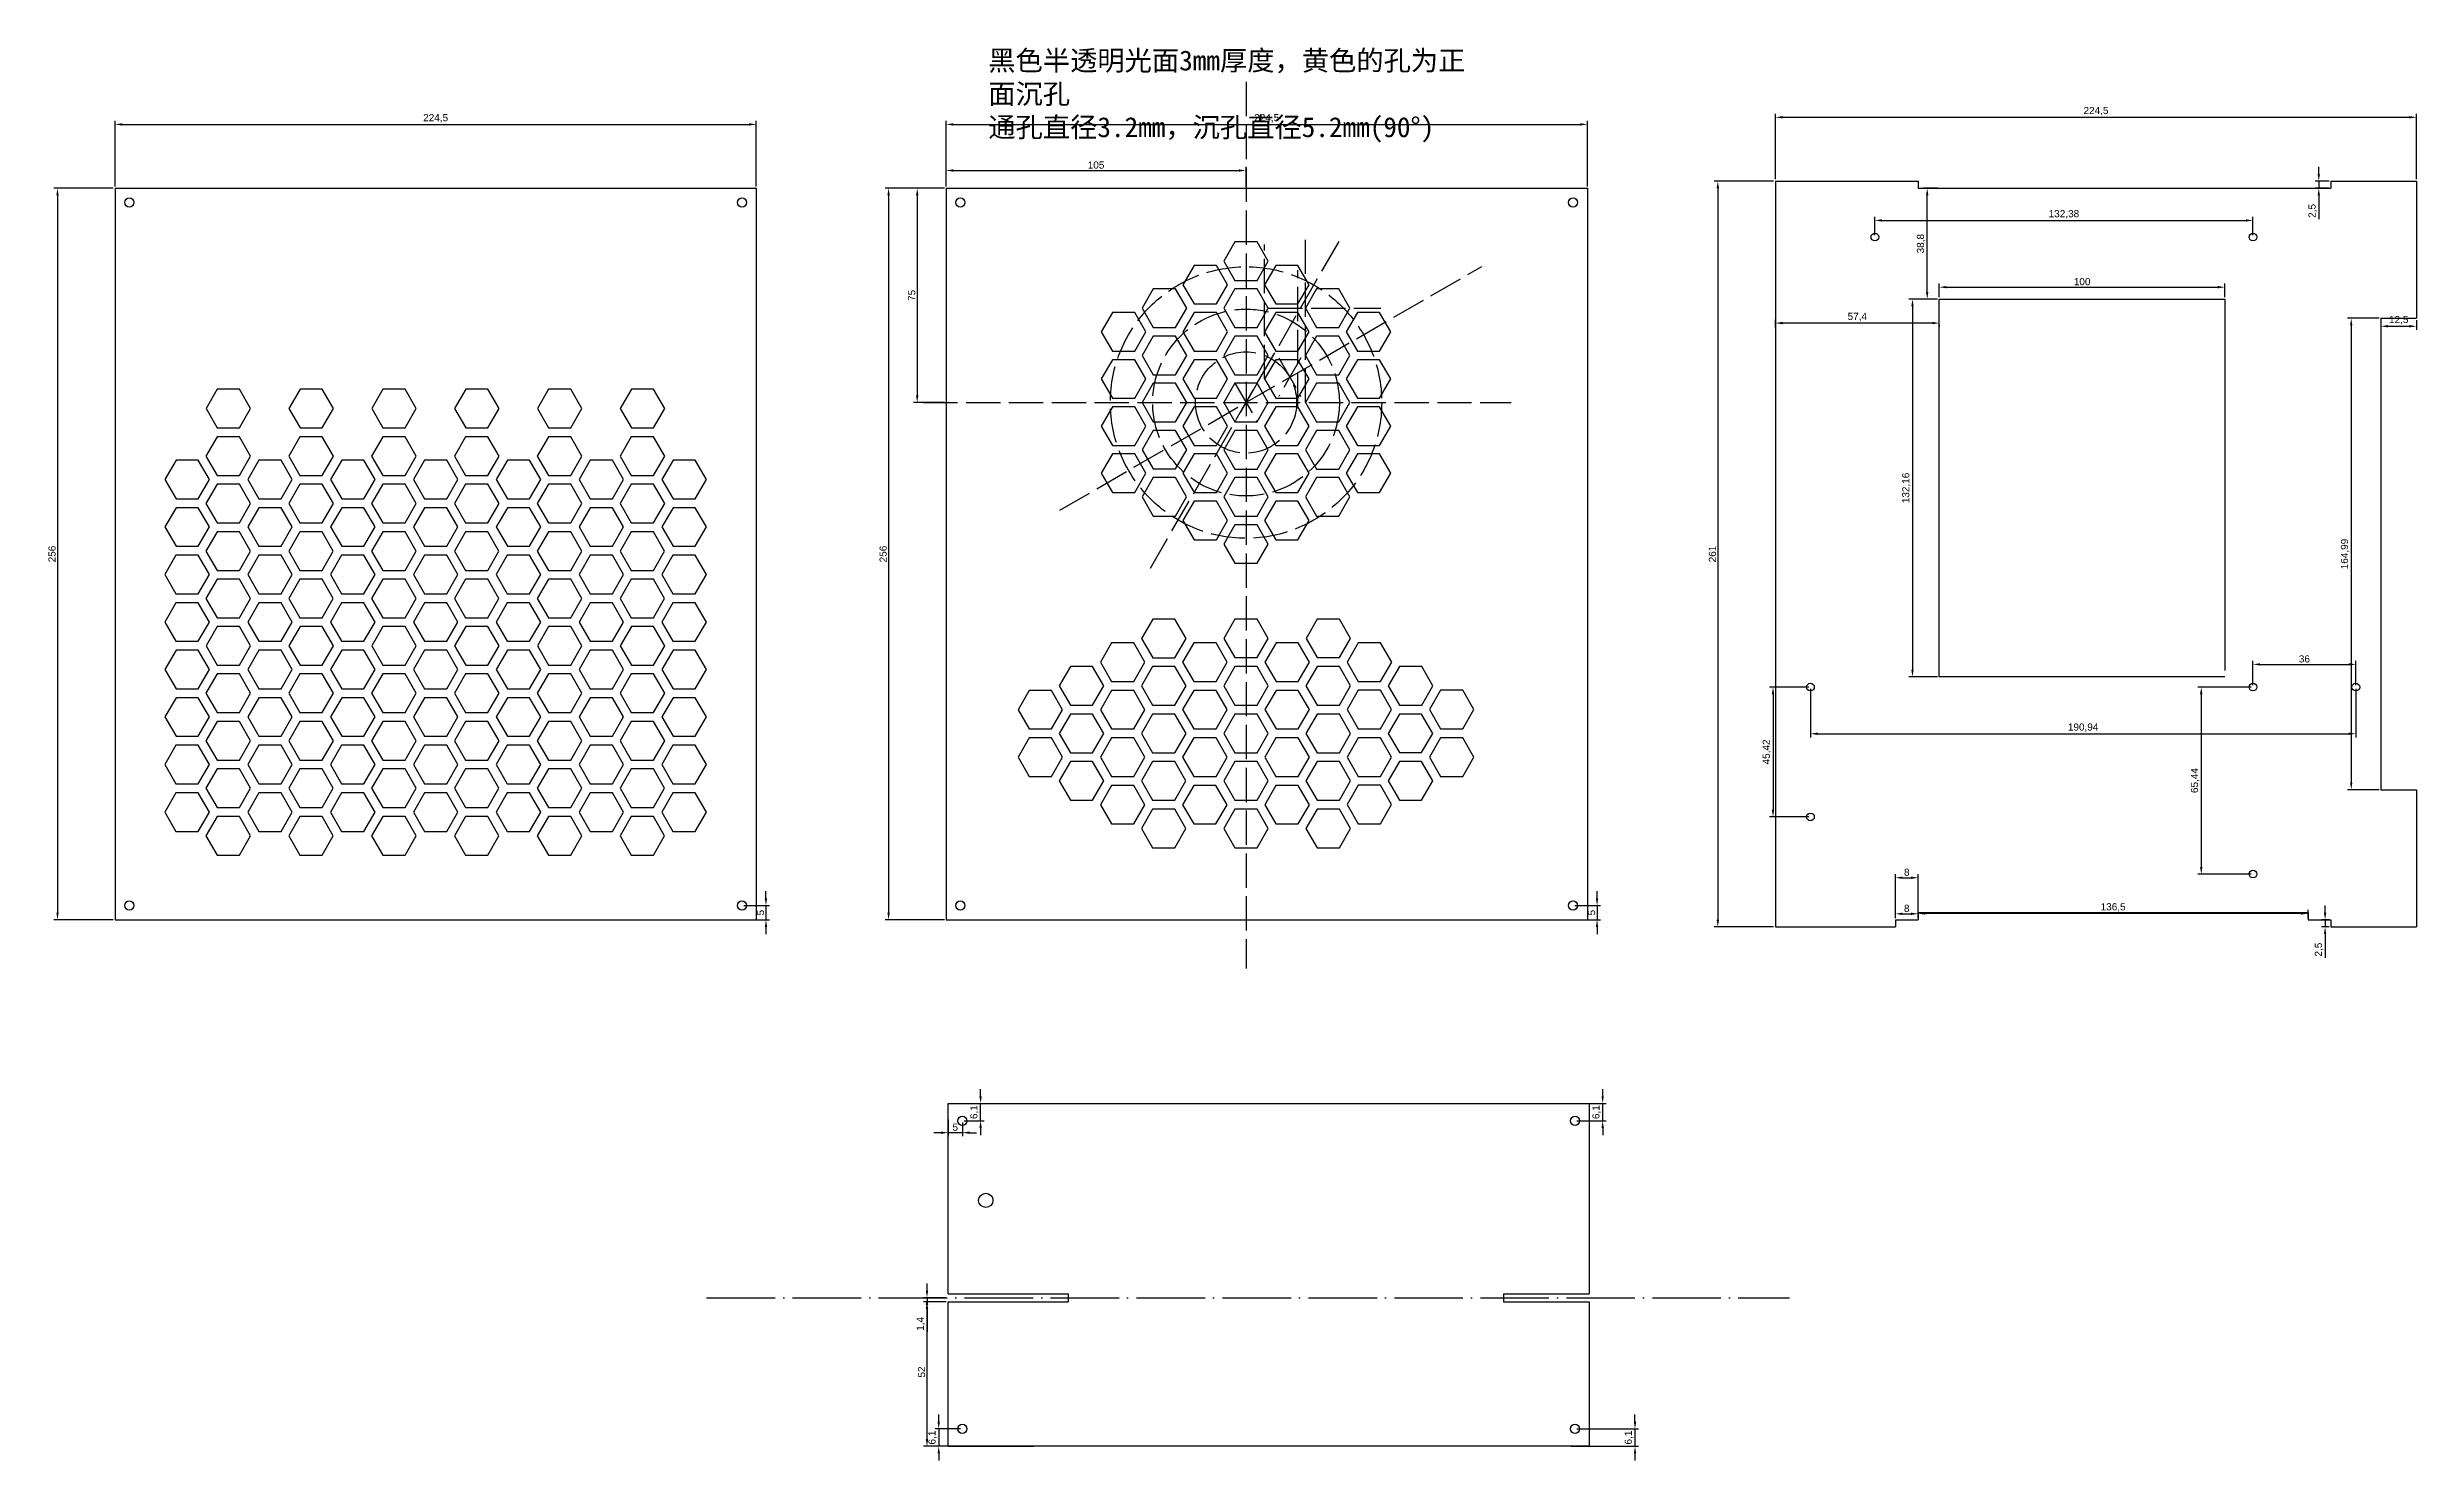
# Model space of a CAD drawing. Header units: millimetres. Extents: x 298 to 1128, y 271 to 765.
import ezdxf

# ---------------------------------------------------------------- set-up
doc = ezdxf.new("R2010")
doc.units = ezdxf.units.MM
doc.linetypes.add('ACAD_ISO02W100', pattern=[15, 12, -3])
doc.linetypes.add('ACAD_ISO04W100', pattern=[30, 24, -3, 0, -3])
for name, color, linetype in [('discriptions', 40, 'Continuous'), ('marks', 12, 'Continuous'), ('matx', 102, 'Continuous'), ('middleline', 8, 'ACAD_ISO04W100'), ('part marks', 8, 'ACAD_ISO02W100')]:
    doc.layers.add(name, color=color, linetype=linetype)
doc.styles.get("Standard").update_dxf_attribs({"font": 'arial.ttf'})
doc.dimstyles.new('ISO-25', dxfattribs={"dimtxt": 2.5, "dimasz": 2.5, "dimexe": 1.25, "dimexo": 0.625, "dimtad": 1, "dimtxsty": 'Standard', "dimcen": 2.5, "dimadec": 0, "dimazin": 0, "dimtfac": 1, "dimtmove": 0, "dimatfit": 3, "dimfxl": 1, "dimarcsym": 0})

msp = doc.modelspace()

# ---------------------------------------------------------------- texts
at = {"layer": 'discriptions'}
note = msp.add_mtext_dynamic_manual_height_columns('{\\fSimSun|b0|i0|c134|p2;黑色半透明光面3mm厚度，黄色的孔为正面沉孔\\P}', width=173.69673, gutter_width=12.5, heights=[28.194, 0], dxfattribs=dict(at, insert=(627.477, 764.336), char_height=7, attachment_point=1))
for column, words in zip(note.columns.linked_columns, ['{\\fSimSun|b0|i0|c134|p2;通孔直径3.2mm，沉孔直径5.2mm(90°)}']):
    column.text = words

# ---------------------------------------------------------------- blocks, each defined once
blk = doc.blocks.new('*D22')
at = {"layer": 'Defpoints', "color": 0, "transparency": 16777216}
for p in [(1127.55, 740.96), (903.05, 718.62), (1127.55, 718.62)]:
    blk.add_point(p, dxfattribs=at)
at = {"layer": 'marks', "color": 0, "lineweight": -2, "transparency": 16777216}
for p, q in [((903.05, 719.25), (903.05, 742.21)), ((905.55, 740.96), (1125.05, 740.96)), ((1127.55, 719.25), (1127.55, 742.21))]:
    blk.add_line(p, q, dxfattribs=at)
at = {"layer": 'marks', "color": 0, "transparency": 16777216}
for points in [[(905.55, 741.38), (905.55, 740.54), (903.05, 740.96)], [(1125.05, 741.38), (1125.05, 740.54), (1127.55, 740.96)]]:
    blk.add_solid(points, dxfattribs=at)
at = {"layer": 'marks', "color": 0, "transparency": 16777216, "insert": (1015.3, 743.09), "char_height": 2.5, "attachment_point": 5}
blk.add_mtext('224,5', dxfattribs=at)
blk = doc.blocks.new('*D23')
at = {"layer": 'Defpoints', "color": 0, "transparency": 16777216}
for p in [(903.05, 718.62), (882.91, 457.62), (903.05, 457.62)]:
    blk.add_point(p, dxfattribs=at)
at = {"layer": 'marks', "color": 0, "lineweight": -2, "transparency": 16777216}
for p, q in [((902.43, 718.62), (881.66, 718.62)), ((882.91, 716.12), (882.91, 460.12)), ((902.43, 457.62), (881.66, 457.62))]:
    blk.add_line(p, q, dxfattribs=at)
at = {"layer": 'marks', "color": 0, "transparency": 16777216}
for points in [[(882.49, 716.12), (883.33, 716.12), (882.91, 718.62)], [(882.49, 460.12), (883.33, 460.12), (882.91, 457.62)]]:
    blk.add_solid(points, dxfattribs=at)
at = {"layer": 'marks', "color": 0, "transparency": 16777216, "insert": (881.01, 588.12), "char_height": 2.5, "attachment_point": 5, "rotation": 90}
blk.add_mtext('261', dxfattribs=at)
blk = doc.blocks.new('*D24')
at = {"layer": 'Defpoints', "color": 0, "transparency": 16777216}
for p in [(837.22, 738.46), (612.72, 716.12), (837.22, 716.12)]:
    blk.add_point(p, dxfattribs=at)
at = {"layer": 'marks', "color": 0, "lineweight": -2, "transparency": 16777216}
for p, q in [((612.72, 716.75), (612.72, 739.71)), ((615.22, 738.46), (834.72, 738.46)), ((837.22, 716.75), (837.22, 739.71))]:
    blk.add_line(p, q, dxfattribs=at)
at = {"layer": 'marks', "color": 0, "transparency": 16777216}
for points in [[(615.22, 738.88), (615.22, 738.04), (612.72, 738.46)], [(834.72, 738.88), (834.72, 738.04), (837.22, 738.46)]]:
    blk.add_solid(points, dxfattribs=at)
at = {"layer": 'marks', "color": 0, "transparency": 16777216, "insert": (724.97, 740.59), "char_height": 2.5, "attachment_point": 5}
blk.add_mtext('224,5', dxfattribs=at)
blk = doc.blocks.new('*D25')
at = {"layer": 'Defpoints', "color": 0, "transparency": 16777216}
for p in [(612.72, 716.12), (592.58, 460.12), (612.72, 460.12)]:
    blk.add_point(p, dxfattribs=at)
at = {"layer": 'marks', "color": 0, "lineweight": -2, "transparency": 16777216}
for p, q in [((612.1, 716.12), (591.33, 716.12)), ((592.58, 713.62), (592.58, 462.62)), ((612.1, 460.12), (591.33, 460.12))]:
    blk.add_line(p, q, dxfattribs=at)
at = {"layer": 'marks', "color": 0, "transparency": 16777216}
for points in [[(592.16, 713.62), (592.99, 713.62), (592.58, 716.12)], [(592.16, 462.62), (592.99, 462.62), (592.58, 460.12)]]:
    blk.add_solid(points, dxfattribs=at)
at = {"layer": 'marks', "color": 0, "transparency": 16777216, "insert": (590.68, 588.12), "char_height": 2.5, "attachment_point": 5, "rotation": 90}
blk.add_mtext('256', dxfattribs=at)
blk = doc.blocks.new('*D26')
at = {"layer": 'Defpoints', "color": 0, "transparency": 16777216}
for p in [(832.22, 465.12), (832.22, 460.12), (840.62, 460.12)]:
    blk.add_point(p, dxfattribs=at)
at = {"layer": 'marks', "color": 0, "lineweight": -2, "transparency": 16777216}
for p, q in [((832.85, 465.12), (841.87, 465.12)), ((840.62, 467.62), (840.62, 470.12)), ((840.62, 465.12), (840.62, 460.12)), ((832.85, 460.12), (841.87, 460.12)), ((840.62, 457.62), (840.62, 455.12))]:
    blk.add_line(p, q, dxfattribs=at)
at = {"layer": 'marks', "color": 0, "transparency": 16777216}
for points in [[(840.2, 467.62), (841.03, 467.62), (840.62, 465.12)], [(840.2, 457.62), (841.03, 457.62), (840.62, 460.12)]]:
    blk.add_solid(points, dxfattribs=at)
at = {"layer": 'marks', "color": 0, "transparency": 16777216, "insert": (838.72, 462.62), "char_height": 2.5, "attachment_point": 5, "rotation": 90}
blk.add_mtext('5', dxfattribs=at)
blk = doc.blocks.new('*D27')
at = {"layer": 'Defpoints', "color": 0, "transparency": 16777216}
for p in [(546.25, 738.46), (321.75, 716.12), (546.25, 716.12)]:
    blk.add_point(p, dxfattribs=at)
at = {"layer": 'marks', "color": 0, "lineweight": -2, "transparency": 16777216}
for p, q in [((321.75, 716.75), (321.75, 739.71)), ((324.25, 738.46), (543.75, 738.46)), ((546.25, 716.75), (546.25, 739.71))]:
    blk.add_line(p, q, dxfattribs=at)
at = {"layer": 'marks', "color": 0, "transparency": 16777216}
for points in [[(324.25, 738.88), (324.25, 738.04), (321.75, 738.46)], [(543.75, 738.88), (543.75, 738.04), (546.25, 738.46)]]:
    blk.add_solid(points, dxfattribs=at)
at = {"layer": 'marks', "color": 0, "transparency": 16777216, "insert": (434, 740.59), "char_height": 2.5, "attachment_point": 5}
blk.add_mtext('224,5', dxfattribs=at)
blk = doc.blocks.new('*D28')
at = {"layer": 'Defpoints', "color": 0, "transparency": 16777216}
for p in [(321.75, 716.12), (301.6, 460.12), (321.75, 460.12)]:
    blk.add_point(p, dxfattribs=at)
at = {"layer": 'marks', "color": 0, "lineweight": -2, "transparency": 16777216}
for p, q in [((321.12, 716.12), (300.35, 716.12)), ((301.6, 713.62), (301.6, 462.62)), ((321.12, 460.12), (300.35, 460.12))]:
    blk.add_line(p, q, dxfattribs=at)
at = {"layer": 'marks', "color": 0, "transparency": 16777216}
for points in [[(301.19, 713.62), (302.02, 713.62), (301.6, 716.12)], [(301.19, 462.62), (302.02, 462.62), (301.6, 460.12)]]:
    blk.add_solid(points, dxfattribs=at)
at = {"layer": 'marks', "color": 0, "transparency": 16777216, "insert": (299.7, 588.12), "char_height": 2.5, "attachment_point": 5, "rotation": 90}
blk.add_mtext('256', dxfattribs=at)
blk = doc.blocks.new('*D29')
at = {"layer": 'Defpoints', "color": 0, "transparency": 16777216}
for p in [(541.25, 465.12), (541.25, 460.12), (549.64, 460.12)]:
    blk.add_point(p, dxfattribs=at)
at = {"layer": 'marks', "color": 0, "lineweight": -2, "transparency": 16777216}
for p, q in [((541.87, 465.12), (550.89, 465.12)), ((549.64, 467.62), (549.64, 470.12)), ((549.64, 465.12), (549.64, 460.12)), ((541.87, 460.12), (550.89, 460.12)), ((549.64, 457.62), (549.64, 455.12))]:
    blk.add_line(p, q, dxfattribs=at)
at = {"layer": 'marks', "color": 0, "transparency": 16777216}
for points in [[(549.23, 467.62), (550.06, 467.62), (549.64, 465.12)], [(549.23, 457.62), (550.06, 457.62), (549.64, 460.12)]]:
    blk.add_solid(points, dxfattribs=at)
at = {"layer": 'marks', "color": 0, "transparency": 16777216, "insert": (547.75, 462.62), "char_height": 2.5, "attachment_point": 5, "rotation": 90}
blk.add_mtext('5', dxfattribs=at)
blk = doc.blocks.new('*D30')
at = {"layer": 'Defpoints', "color": 0, "transparency": 16777216}
for p in [(1093.3, 716.12), (1097.55, 718.62), (1097.55, 716.12)]:
    blk.add_point(p, dxfattribs=at)
at = {"layer": 'marks', "color": 0, "lineweight": -2, "transparency": 16777216}
for p, q in [((1093.3, 721.12), (1093.3, 723.62)), ((1096.93, 718.62), (1092.05, 718.62)), ((1096.93, 716.12), (1092.05, 716.12)), ((1093.3, 718.62), (1093.3, 716.12)), ((1093.3, 713.62), (1093.3, 705.26))]:
    blk.add_line(p, q, dxfattribs=at)
at = {"layer": 'marks', "color": 0, "transparency": 16777216}
for points in [[(1092.89, 721.12), (1093.72, 721.12), (1093.3, 718.62)], [(1092.89, 713.62), (1093.72, 713.62), (1093.3, 716.12)]]:
    blk.add_solid(points, dxfattribs=at)
at = {"layer": 'marks', "color": 0, "transparency": 16777216, "insert": (1091.18, 708.19), "char_height": 2.5, "attachment_point": 5, "rotation": 90}
blk.add_mtext('2,5', dxfattribs=at)
blk = doc.blocks.new('*D31')
at = {"layer": 'Defpoints', "color": 0, "transparency": 16777216}
for p in [(1115.05, 670.62), (1127.55, 670.62), (1127.55, 667.83)]:
    blk.add_point(p, dxfattribs=at)
at = {"layer": 'marks', "color": 0, "lineweight": -2, "transparency": 16777216}
for p, q in [((1115.05, 669.99), (1115.05, 666.58)), ((1117.55, 667.83), (1125.05, 667.83)), ((1127.55, 669.99), (1127.55, 666.58))]:
    blk.add_line(p, q, dxfattribs=at)
at = {"layer": 'marks', "color": 0, "transparency": 16777216}
for points in [[(1117.55, 668.25), (1117.55, 667.41), (1115.05, 667.83)], [(1125.05, 668.25), (1125.05, 667.41), (1127.55, 667.83)]]:
    blk.add_solid(points, dxfattribs=at)
at = {"layer": 'marks', "color": 0, "transparency": 16777216, "insert": (1121.3, 669.96), "char_height": 2.5, "attachment_point": 5}
blk.add_mtext('12,5', dxfattribs=at)
blk = doc.blocks.new('*D32')
at = {"layer": 'Defpoints', "color": 0, "transparency": 16777216}
for p in [(1115.05, 670.62), (1104.66, 505.63), (1115.05, 505.63)]:
    blk.add_point(p, dxfattribs=at)
at = {"layer": 'marks', "color": 0, "lineweight": -2, "transparency": 16777216}
for p, q in [((1114.43, 670.62), (1103.41, 670.62)), ((1104.66, 668.12), (1104.66, 508.13)), ((1114.43, 505.63), (1103.41, 505.63))]:
    blk.add_line(p, q, dxfattribs=at)
at = {"layer": 'marks', "color": 0, "transparency": 16777216}
for points in [[(1104.24, 668.12), (1105.07, 668.12), (1104.66, 670.62)], [(1104.24, 508.13), (1105.07, 508.13), (1104.66, 505.63)]]:
    blk.add_solid(points, dxfattribs=at)
at = {"layer": 'marks', "color": 0, "transparency": 16777216, "insert": (1102.53, 588.12), "char_height": 2.5, "attachment_point": 5, "rotation": 90}
blk.add_mtext('164,99', dxfattribs=at)
blk = doc.blocks.new('*D33')
at = {"layer": 'Defpoints', "color": 0, "transparency": 16777216}
for p in [(953.05, 474.84), (945.05, 460.13), (953.05, 460.13)]:
    blk.add_point(p, dxfattribs=at)
at = {"layer": 'marks', "color": 0, "lineweight": -2, "transparency": 16777216}
for p, q in [((945.05, 460.75), (945.05, 476.09)), ((947.55, 474.84), (950.55, 474.84)), ((953.05, 460.75), (953.05, 476.09))]:
    blk.add_line(p, q, dxfattribs=at)
at = {"layer": 'marks', "color": 0, "transparency": 16777216}
for points in [[(947.55, 475.26), (947.55, 474.43), (945.05, 474.84)], [(950.55, 475.26), (950.55, 474.43), (953.05, 474.84)]]:
    blk.add_solid(points, dxfattribs=at)
at = {"layer": 'marks', "color": 0, "transparency": 16777216, "insert": (949.05, 476.75), "char_height": 2.5, "attachment_point": 5}
blk.add_mtext('8', dxfattribs=at)
blk = doc.blocks.new('*D34')
at = {"layer": 'Defpoints', "color": 0, "transparency": 16777216}
for p in [(945.05, 460.13), (953.05, 462.21), (953.05, 460.13)]:
    blk.add_point(p, dxfattribs=at)
at = {"layer": 'marks', "color": 0, "lineweight": -2, "transparency": 16777216}
for p, q in [((945.05, 460.75), (945.05, 463.46)), ((947.55, 462.21), (950.55, 462.21)), ((953.05, 460.75), (953.05, 463.46))]:
    blk.add_line(p, q, dxfattribs=at)
at = {"layer": 'marks', "color": 0, "transparency": 16777216}
for points in [[(947.55, 462.63), (947.55, 461.8), (945.05, 462.21)], [(950.55, 462.63), (950.55, 461.8), (953.05, 462.21)]]:
    blk.add_solid(points, dxfattribs=at)
at = {"layer": 'marks', "color": 0, "transparency": 16777216, "insert": (949.05, 464.11), "char_height": 2.5, "attachment_point": 5}
blk.add_mtext('8', dxfattribs=at)
blk = doc.blocks.new('*D35')
at = {"layer": 'Defpoints', "color": 0, "transparency": 16777216}
for p in [(953.05, 462.32), (953.05, 460.13), (1089.55, 460.13)]:
    blk.add_point(p, dxfattribs=at)
at = {"layer": 'marks', "color": 0, "lineweight": -2, "transparency": 16777216}
for p, q in [((953.05, 460.75), (953.05, 463.57)), ((1087.05, 462.32), (955.55, 462.32)), ((1089.55, 460.75), (1089.55, 463.57))]:
    blk.add_line(p, q, dxfattribs=at)
at = {"layer": 'marks', "color": 0, "transparency": 16777216}
for points in [[(955.55, 462.73), (955.55, 461.9), (953.05, 462.32)], [(1087.05, 462.73), (1087.05, 461.9), (1089.55, 462.32)]]:
    blk.add_solid(points, dxfattribs=at)
at = {"layer": 'marks', "color": 0, "transparency": 16777216, "insert": (1021.3, 464.45), "char_height": 2.5, "attachment_point": 5}
blk.add_mtext('136,5', dxfattribs=at)
blk = doc.blocks.new('*D36')
at = {"layer": 'Defpoints', "color": 0, "transparency": 16777216}
for p in [(612.72, 716.12), (602.6, 641.13), (612.72, 641.13)]:
    blk.add_point(p, dxfattribs=at)
at = {"layer": 'marks', "color": 0, "lineweight": -2, "transparency": 16777216}
for p, q in [((612.1, 716.12), (601.35, 716.12)), ((602.6, 713.62), (602.6, 643.63)), ((612.1, 641.13), (601.35, 641.13))]:
    blk.add_line(p, q, dxfattribs=at)
at = {"layer": 'marks', "color": 0, "transparency": 16777216}
for points in [[(602.18, 713.62), (603.01, 713.62), (602.6, 716.12)], [(602.18, 643.63), (603.01, 643.63), (602.6, 641.13)]]:
    blk.add_solid(points, dxfattribs=at)
at = {"layer": 'marks', "color": 0, "transparency": 16777216, "insert": (600.7, 678.62), "char_height": 2.5, "attachment_point": 5, "rotation": 90}
blk.add_mtext('75', dxfattribs=at)
blk = doc.blocks.new('*D11')
at = {"layer": 'Defpoints', "color": 0, "transparency": 16777216}
for p in [(717.72, 722.33), (612.72, 716.12), (717.72, 716.12)]:
    blk.add_point(p, dxfattribs=at)
at = {"layer": 'marks', "color": 0, "lineweight": -2, "transparency": 16777216}
for p, q in [((612.72, 716.75), (612.72, 723.58)), ((615.22, 722.33), (715.22, 722.33)), ((717.72, 716.75), (717.72, 723.58))]:
    blk.add_line(p, q, dxfattribs=at)
at = {"layer": 'marks', "color": 0, "transparency": 16777216}
for points in [[(615.22, 722.75), (615.22, 721.92), (612.72, 722.33)], [(715.22, 722.75), (715.22, 721.92), (717.72, 722.33)]]:
    blk.add_solid(points, dxfattribs=at)
at = {"layer": 'marks', "color": 0, "transparency": 16777216, "insert": (665.22, 724.23), "char_height": 2.5, "attachment_point": 5}
blk.add_mtext('105', dxfattribs=at)
blk = doc.blocks.new('*U1')
at = {"color": 114, "true_color": 0x139b48}
blk.add_lwpolyline([(-3.9, 6.75), (-7.8, 0), (-3.9, -6.75), (3.9, -6.75), (7.8, 0), (3.9, 6.75)], close=True, dxfattribs=at)
blk = doc.blocks.new('*U2')
at = {"layer": 'matx', "color": 0, "linetype": 'ByBlock', "lineweight": -2, "transparency": 16777216}
for p, rotation in [((719.44, 668.96), 59.99999999999999), ((719.44, 652.46), 59.99999999999999), ((676.57, 644.21), 120), ((690.86, 635.96), 120), ((719.44, 635.96), 59.99999999999999), ((705.15, 627.71), 120), ((705.15, 611.21), 180), ((733.73, 611.21), 299.9999999999999), ((690.86, 602.96), 180), ((719.44, 602.96), 239.9999999999999), ((748.02, 602.96), 299.9999999999999), ((676.57, 594.71), 180), ((762.31, 594.71), 299.9999999999999), ((719.44, 586.46), 239.9999999999999), ((719.44, 569.96), 239.9999999999999)]:
    blk.add_blockref('*U1', p, dxfattribs=dict(at, rotation=rotation))
for p in [(762.31, 644.21), (748.02, 635.96), (733.73, 627.71)]:
    blk.add_blockref('*U1', p, dxfattribs=at)
blk = doc.blocks.new('*U3')
at = {"color": 114, "true_color": 0x139b48}
blk.add_lwpolyline([(-3.9, 6.75), (-7.8, 0), (-3.9, -6.75), (3.9, -6.75), (7.8, 0), (3.9, 6.75)], close=True, dxfattribs=at)
blk = doc.blocks.new('*U4')
at = {"layer": 'matx', "color": 0, "linetype": 'ByBlock', "lineweight": -2, "transparency": 16777216}
for p, rotation in [((705.15, 644.21), 59.99999999999999), ((690.86, 619.46), 120), ((748.02, 619.46), 299.9999999999999), ((705.15, 594.71), 180), ((733.73, 594.71), 240)]:
    blk.add_blockref('*U3', p, dxfattribs=dict(at, rotation=rotation))
blk.add_blockref('*U3', (733.73, 644.21), dxfattribs=at)
blk = doc.blocks.new('*U5')
at = {"color": 114, "true_color": 0x139b48}
for points in [[(-11.04, 10.88), (-14.94, 4.13), (-11.04, -2.63), (-3.25, -2.63), (0.65, 4.13), (-3.25, 10.88)], [(3.25, 2.63), (-0.65, -4.13), (3.25, -10.88), (11.04, -10.88), (14.94, -4.13), (11.04, 2.63)]]:
    blk.add_lwpolyline(points, close=True, dxfattribs=at)
blk = doc.blocks.new('*U6')
at = {"layer": 'matx', "color": 0, "linetype": 'ByBlock', "lineweight": -2, "transparency": 16777216}
for p, rotation in [((698, 656.58), 59.99999999999999), ((676.57, 619.46), 120), ((762.31, 619.46), 300.0000000000001), ((740.87, 582.34), 239.9999999999999), ((698, 582.34), 180)]:
    blk.add_blockref('*U5', p, dxfattribs=dict(at, rotation=rotation))
blk.add_blockref('*U5', (740.87, 656.58), dxfattribs=at)
blk = doc.blocks.new('*D12')
at = {"layer": 'Defpoints', "color": 0, "transparency": 16777216}
for p in [(1095.51, 457.62), (1097.55, 460.13), (1097.55, 457.62)]:
    blk.add_point(p, dxfattribs=at)
at = {"layer": 'marks', "color": 0, "lineweight": -2, "transparency": 16777216}
for p, q in [((1095.51, 462.63), (1095.51, 465.13)), ((1096.93, 460.13), (1094.26, 460.13)), ((1096.93, 457.62), (1094.26, 457.62)), ((1095.51, 460.13), (1095.51, 457.62)), ((1095.51, 455.12), (1095.51, 446.76))]:
    blk.add_line(p, q, dxfattribs=at)
at = {"layer": 'marks', "color": 0, "transparency": 16777216}
for points in [[(1095.09, 462.63), (1095.92, 462.63), (1095.51, 460.13)], [(1095.09, 455.12), (1095.92, 455.12), (1095.51, 457.62)]]:
    blk.add_solid(points, dxfattribs=at)
at = {"layer": 'marks', "color": 0, "transparency": 16777216, "insert": (1093.38, 449.69), "char_height": 2.5, "attachment_point": 5, "rotation": 90}
blk.add_mtext('2,5', dxfattribs=at)
blk = doc.blocks.new('*D13')
at = {"layer": 'Defpoints', "color": 0, "transparency": 16777216}
for p in [(937.89, 699.04), (1070.27, 704.86), (1070.27, 699.04)]:
    blk.add_point(p, dxfattribs=at)
at = {"layer": 'marks', "color": 0, "lineweight": -2, "transparency": 16777216}
for p, q in [((937.89, 699.66), (937.89, 706.11)), ((1070.27, 699.66), (1070.27, 706.11)), ((940.39, 704.86), (1067.77, 704.86))]:
    blk.add_line(p, q, dxfattribs=at)
at = {"layer": 'marks', "color": 0, "transparency": 16777216}
for points in [[(940.39, 705.28), (940.39, 704.44), (937.89, 704.86)], [(1067.77, 705.28), (1067.77, 704.44), (1070.27, 704.86)]]:
    blk.add_solid(points, dxfattribs=at)
at = {"layer": 'marks', "color": 0, "transparency": 16777216, "insert": (1004.08, 706.99), "char_height": 2.5, "attachment_point": 5}
blk.add_mtext('132,38', dxfattribs=at)
blk = doc.blocks.new('*D14')
at = {"layer": 'Defpoints', "color": 0, "transparency": 16777216}
for p in [(915.33, 541.56), (1106.27, 541.56), (1106.27, 525.22)]:
    blk.add_point(p, dxfattribs=at)
at = {"layer": 'marks', "color": 0, "lineweight": -2, "transparency": 16777216}
for p, q in [((915.33, 540.93), (915.33, 523.97)), ((1106.27, 540.93), (1106.27, 523.97)), ((917.83, 525.22), (1103.77, 525.22))]:
    blk.add_line(p, q, dxfattribs=at)
at = {"layer": 'marks', "color": 0, "transparency": 16777216}
for points in [[(917.83, 525.64), (917.83, 524.81), (915.33, 525.22)], [(1103.77, 525.64), (1103.77, 524.81), (1106.27, 525.22)]]:
    blk.add_solid(points, dxfattribs=at)
at = {"layer": 'marks', "color": 0, "transparency": 16777216, "insert": (1010.8, 527.35), "char_height": 2.5, "attachment_point": 5}
blk.add_mtext('190,94', dxfattribs=at)
blk = doc.blocks.new('*D15')
at = {"layer": 'Defpoints', "color": 0, "transparency": 16777216}
for p in [(1106.27, 549.51), (1070.27, 541.56), (1106.27, 541.56)]:
    blk.add_point(p, dxfattribs=at)
at = {"layer": 'marks', "color": 0, "lineweight": -2, "transparency": 16777216}
for p, q in [((1070.27, 542.18), (1070.27, 550.76)), ((1072.77, 549.51), (1103.77, 549.51)), ((1106.27, 542.18), (1106.27, 550.76))]:
    blk.add_line(p, q, dxfattribs=at)
at = {"layer": 'marks', "color": 0, "transparency": 16777216}
for points in [[(1072.77, 549.92), (1072.77, 549.09), (1070.27, 549.51)], [(1103.77, 549.92), (1103.77, 549.09), (1106.27, 549.51)]]:
    blk.add_solid(points, dxfattribs=at)
at = {"layer": 'marks', "color": 0, "transparency": 16777216, "insert": (1088.27, 551.41), "char_height": 2.5, "attachment_point": 5}
blk.add_mtext('36', dxfattribs=at)
blk = doc.blocks.new('*D16')
at = {"layer": 'Defpoints', "color": 0, "transparency": 16777216}
for p in [(915.33, 541.56), (902.22, 496.14), (915.33, 496.14)]:
    blk.add_point(p, dxfattribs=at)
at = {"layer": 'marks', "color": 0, "lineweight": -2, "transparency": 16777216}
for p, q in [((914.71, 541.56), (900.97, 541.56)), ((902.22, 539.06), (902.22, 498.64)), ((914.71, 496.14), (900.97, 496.14))]:
    blk.add_line(p, q, dxfattribs=at)
at = {"layer": 'marks', "color": 0, "transparency": 16777216}
for points in [[(901.8, 539.06), (902.64, 539.06), (902.22, 541.56)], [(901.8, 498.64), (902.64, 498.64), (902.22, 496.14)]]:
    blk.add_solid(points, dxfattribs=at)
at = {"layer": 'marks', "color": 0, "transparency": 16777216, "insert": (900.09, 518.85), "char_height": 2.5, "attachment_point": 5, "rotation": 90}
blk.add_mtext('45,42', dxfattribs=at)
blk = doc.blocks.new('*D17')
at = {"layer": 'Defpoints', "color": 0, "transparency": 16777216}
for p in [(1070.27, 541.56), (1052.15, 476.12), (1070.27, 476.12)]:
    blk.add_point(p, dxfattribs=at)
at = {"layer": 'marks', "color": 0, "lineweight": -2, "transparency": 16777216}
for p, q in [((1069.65, 541.56), (1050.9, 541.56)), ((1052.15, 539.06), (1052.15, 478.62)), ((1069.65, 476.12), (1050.9, 476.12))]:
    blk.add_line(p, q, dxfattribs=at)
at = {"layer": 'marks', "color": 0, "transparency": 16777216}
for points in [[(1051.73, 539.06), (1052.57, 539.06), (1052.15, 541.56)], [(1051.73, 478.62), (1052.57, 478.62), (1052.15, 476.12)]]:
    blk.add_solid(points, dxfattribs=at)
at = {"layer": 'marks', "color": 0, "transparency": 16777216, "insert": (1050.02, 508.84), "char_height": 2.5, "attachment_point": 5, "rotation": 90}
blk.add_mtext('65,44', dxfattribs=at)
blk = doc.blocks.new('*D18')
at = {"layer": 'Defpoints', "color": 0, "transparency": 16777216}
for p in [(1060.45, 681.5), (960.45, 677.32), (1060.45, 677.32)]:
    blk.add_point(p, dxfattribs=at)
at = {"layer": 'marks', "color": 0, "lineweight": -2, "transparency": 16777216}
for p, q in [((960.45, 677.95), (960.45, 682.75)), ((962.95, 681.5), (1057.95, 681.5)), ((1060.45, 677.95), (1060.45, 682.75))]:
    blk.add_line(p, q, dxfattribs=at)
at = {"layer": 'marks', "color": 0, "transparency": 16777216}
for points in [[(962.95, 681.92), (962.95, 681.09), (960.45, 681.5)], [(1057.95, 681.92), (1057.95, 681.09), (1060.45, 681.5)]]:
    blk.add_solid(points, dxfattribs=at)
at = {"layer": 'marks', "color": 0, "transparency": 16777216, "insert": (1010.45, 683.41), "char_height": 2.5, "attachment_point": 5}
blk.add_mtext('100', dxfattribs=at)
blk = doc.blocks.new('*D19')
at = {"layer": 'Defpoints', "color": 0, "transparency": 16777216}
for p in [(960.45, 677.32), (951.05, 545.16), (960.45, 545.16)]:
    blk.add_point(p, dxfattribs=at)
at = {"layer": 'marks', "color": 0, "lineweight": -2, "transparency": 16777216}
for p, q in [((959.83, 677.32), (949.8, 677.32)), ((951.05, 674.82), (951.05, 547.66)), ((959.83, 545.16), (949.8, 545.16))]:
    blk.add_line(p, q, dxfattribs=at)
at = {"layer": 'marks', "color": 0, "transparency": 16777216}
for points in [[(950.63, 674.82), (951.47, 674.82), (951.05, 677.32)], [(950.63, 547.66), (951.47, 547.66), (951.05, 545.16)]]:
    blk.add_solid(points, dxfattribs=at)
at = {"layer": 'marks', "color": 0, "transparency": 16777216, "insert": (948.92, 611.24), "char_height": 2.5, "attachment_point": 5, "rotation": 90}
blk.add_mtext('132,16', dxfattribs=at)
blk = doc.blocks.new('*D20')
at = {"layer": 'Defpoints', "color": 0, "transparency": 16777216}
for p in [(956.21, 716.12), (960.45, 716.12), (960.45, 677.32)]:
    blk.add_point(p, dxfattribs=at)
at = {"layer": 'marks', "color": 0, "lineweight": -2, "transparency": 16777216}
for p, q in [((959.83, 716.12), (954.96, 716.12)), ((956.21, 679.82), (956.21, 713.62)), ((959.83, 677.32), (954.96, 677.32))]:
    blk.add_line(p, q, dxfattribs=at)
at = {"layer": 'marks', "color": 0, "transparency": 16777216}
for points in [[(955.79, 713.62), (956.62, 713.62), (956.21, 716.12)], [(955.79, 679.82), (956.62, 679.82), (956.21, 677.32)]]:
    blk.add_solid(points, dxfattribs=at)
at = {"layer": 'marks', "color": 0, "transparency": 16777216, "insert": (954.08, 696.72), "char_height": 2.5, "attachment_point": 5, "rotation": 90}
blk.add_mtext('38,8', dxfattribs=at)
blk = doc.blocks.new('*D21')
at = {"layer": 'Defpoints', "color": 0, "transparency": 16777216}
for p in [(903.05, 668.94), (903.05, 666.92), (960.45, 668.94)]:
    blk.add_point(p, dxfattribs=at)
at = {"layer": 'marks', "color": 0, "lineweight": -2, "transparency": 16777216}
for p, q in [((903.05, 667.54), (903.05, 670.19)), ((957.95, 668.94), (905.55, 668.94)), ((960.45, 668.31), (960.45, 667.69))]:
    blk.add_line(p, q, dxfattribs=at)
at = {"layer": 'marks', "color": 0, "transparency": 16777216}
for points in [[(905.55, 669.36), (905.55, 668.52), (903.05, 668.94)], [(957.95, 669.36), (957.95, 668.52), (960.45, 668.94)]]:
    blk.add_solid(points, dxfattribs=at)
at = {"layer": 'marks', "color": 0, "transparency": 16777216, "insert": (931.75, 671.06), "char_height": 2.5, "attachment_point": 5}
blk.add_mtext('57,4', dxfattribs=at)
blk = doc.blocks.new('*U7')
at = {"color": 114, "true_color": 0x139b48}
for points in [[(-3.88, 40.01), (-7.78, 33.26), (-3.88, 26.5), (3.91, 26.5), (7.81, 33.26), (3.91, 40.01)], [(-3.9, 23.39), (-7.8, 16.63), (-3.9, 9.88), (3.9, 9.88), (7.8, 16.63), (3.9, 23.39)], [(-3.9, 6.76), (-7.8, 0), (-3.9, -6.75), (3.9, -6.75), (7.8, 0), (3.9, 6.76)], [(-3.91, -9.87), (-7.81, -16.62), (-3.91, -23.37), (3.88, -23.37), (7.78, -16.62), (3.88, -9.87)], [(-3.91, -26.5), (-7.81, -33.26), (-3.91, -40.01), (3.88, -40.01), (7.78, -33.26), (3.88, -26.5)]]:
    blk.add_lwpolyline(points, close=True, dxfattribs=at)
blk = doc.blocks.new('*U8')
at = {"layer": 'matx', "color": 0, "linetype": 'ByBlock', "lineweight": -2, "transparency": 16777216}
for p in [(0, 83), (29, 83), (58, 83), (87, 83), (116, 83), (145, 83), (0, 0), (29, 0), (58, 0), (87, 0), (116, 0), (145, 0)]:
    blk.add_blockref('*U7', p, dxfattribs=at)
blk = doc.blocks.new('*U9')
at = {"color": 114, "true_color": 0x139b48}
for points in [[(-3.89, 31.7), (-7.79, 24.95), (-3.89, 18.19), (3.91, 18.19), (7.8, 24.95), (3.91, 31.7)], [(-3.89, 15.07), (-7.79, 8.32), (-3.89, 1.56), (3.91, 1.56), (7.8, 8.32), (3.91, 15.07)], [(-3.91, -1.56), (-7.8, -8.31), (-3.91, -15.06), (3.89, -15.06), (7.79, -8.31), (3.89, -1.56)], [(-3.91, -18.19), (-7.8, -24.95), (-3.91, -31.7), (3.89, -31.7), (7.79, -24.95), (3.89, -18.19)]]:
    blk.add_lwpolyline(points, close=True, dxfattribs=at)
blk = doc.blocks.new('*U10')
at = {"layer": 'matx', "color": 0, "linetype": 'ByBlock', "lineweight": -2, "transparency": 16777216}
for p in [(0, 66.5), (29, 66.5), (58, 66.5), (87, 66.5), (116, 66.5), (145, 66.5), (174, 66.5), (0, 0), (29, 0), (58, 0), (87, 0), (116, 0), (145, 0), (174, 0)]:
    blk.add_blockref('*U9', p, dxfattribs=at)
blk = doc.blocks.new('*D37')
at = {"layer": 'Defpoints', "color": 0, "transparency": 16777216}
for p in [(606.03, 326.48), (613.41, 327.88), (613.41, 326.48)]:
    blk.add_point(p, dxfattribs=at)
at = {"layer": 'marks', "color": 0, "lineweight": -2, "transparency": 16777216}
for p, q in [((606.03, 330.38), (606.03, 332.88)), ((612.78, 327.88), (604.78, 327.88)), ((612.78, 326.48), (604.78, 326.48)), ((606.03, 327.88), (606.03, 326.48)), ((606.03, 323.98), (606.03, 315.93))]:
    blk.add_line(p, q, dxfattribs=at)
at = {"layer": 'marks', "color": 0, "transparency": 16777216}
for points in [[(605.61, 330.38), (606.45, 330.38), (606.03, 327.88)], [(605.61, 323.98), (606.45, 323.98), (606.03, 326.48)]]:
    blk.add_solid(points, dxfattribs=at)
at = {"layer": 'marks', "color": 0, "transparency": 16777216, "insert": (603.9, 318.7), "char_height": 2.5, "attachment_point": 5, "rotation": 90}
blk.add_mtext('1,4', dxfattribs=at)
blk = doc.blocks.new('*D38')
at = {"layer": 'Defpoints', "color": 0, "transparency": 16777216}
for p in [(606.03, 327.88), (613.41, 327.88), (613.41, 275.88)]:
    blk.add_point(p, dxfattribs=at)
at = {"layer": 'marks', "color": 0, "lineweight": -2, "transparency": 16777216}
for p, q in [((612.78, 327.88), (604.78, 327.88)), ((606.03, 278.38), (606.03, 325.38)), ((612.78, 275.88), (604.78, 275.88))]:
    blk.add_line(p, q, dxfattribs=at)
at = {"layer": 'marks', "color": 0, "transparency": 16777216}
for points in [[(605.61, 325.38), (606.45, 325.38), (606.03, 327.88)], [(605.61, 278.38), (606.45, 278.38), (606.03, 275.88)]]:
    blk.add_solid(points, dxfattribs=at)
at = {"layer": 'marks', "color": 0, "transparency": 16777216, "insert": (604.13, 301.88), "char_height": 2.5, "attachment_point": 5, "rotation": 90}
blk.add_mtext('52', dxfattribs=at)
blk = doc.blocks.new('*D39')
at = {"layer": 'Defpoints', "color": 0, "transparency": 16777216}
for p in [(613.41, 390.88), (613.41, 385.63), (618.41, 389.78)]:
    blk.add_point(p, dxfattribs=at)
at = {"layer": 'marks', "color": 0, "lineweight": -2, "transparency": 16777216}
for p, q in [((613.41, 390.26), (613.41, 384.38)), ((610.91, 385.63), (608.41, 385.63)), ((618.41, 385.63), (613.41, 385.63)), ((618.41, 389.16), (618.41, 384.38)), ((620.91, 385.63), (623.41, 385.63))]:
    blk.add_line(p, q, dxfattribs=at)
at = {"layer": 'marks', "color": 0, "transparency": 16777216}
for points in [[(610.91, 386.05), (610.91, 385.21), (613.41, 385.63)], [(620.91, 386.05), (620.91, 385.21), (618.41, 385.63)]]:
    blk.add_solid(points, dxfattribs=at)
at = {"layer": 'marks', "color": 0, "transparency": 16777216, "insert": (615.91, 387.53), "char_height": 2.5, "attachment_point": 5}
blk.add_mtext('5', dxfattribs=at)
blk = doc.blocks.new('*D40')
at = {"layer": 'Defpoints', "color": 0, "transparency": 16777216}
for p in [(618.41, 395.88), (624.79, 395.88), (618.41, 389.78)]:
    blk.add_point(p, dxfattribs=at)
at = {"layer": 'marks', "color": 0, "lineweight": -2, "transparency": 16777216}
for p, q in [((624.79, 398.38), (624.79, 400.88)), ((619.03, 395.88), (626.04, 395.88)), ((624.79, 389.78), (624.79, 395.88)), ((619.03, 389.78), (626.04, 389.78)), ((624.79, 387.28), (624.79, 384.78))]:
    blk.add_line(p, q, dxfattribs=at)
at = {"layer": 'marks', "color": 0, "transparency": 16777216}
for points in [[(624.37, 398.38), (625.21, 398.38), (624.79, 395.88)], [(624.37, 387.28), (625.21, 387.28), (624.79, 389.78)]]:
    blk.add_solid(points, dxfattribs=at)
at = {"layer": 'marks', "color": 0, "transparency": 16777216, "insert": (622.66, 392.83), "char_height": 2.5, "attachment_point": 5, "rotation": 90}
blk.add_mtext('6,1', dxfattribs=at)
blk = doc.blocks.new('*D41')
at = {"layer": 'Defpoints', "color": 0, "transparency": 16777216}
for p in [(830.91, 275.88), (832.91, 281.98), (853.9, 275.88)]:
    blk.add_point(p, dxfattribs=at)
at = {"layer": 'marks', "color": 0, "lineweight": -2, "transparency": 16777216}
for p, q in [((853.9, 284.48), (853.9, 286.98)), ((831.53, 275.88), (855.15, 275.88)), ((833.53, 281.98), (855.15, 281.98)), ((853.9, 281.98), (853.9, 275.88)), ((853.9, 273.38), (853.9, 270.88))]:
    blk.add_line(p, q, dxfattribs=at)
at = {"layer": 'marks', "color": 0, "transparency": 16777216}
for points in [[(853.49, 284.48), (854.32, 284.48), (853.9, 281.98)], [(853.49, 273.38), (854.32, 273.38), (853.9, 275.88)]]:
    blk.add_solid(points, dxfattribs=at)
at = {"layer": 'marks', "color": 0, "transparency": 16777216, "insert": (851.78, 278.93), "char_height": 2.5, "attachment_point": 5, "rotation": 90}
blk.add_mtext('6,1', dxfattribs=at)
blk = doc.blocks.new('*D42')
at = {"layer": 'Defpoints', "color": 0, "transparency": 16777216}
for p in [(610.13, 275.88), (618.41, 281.98), (618.41, 275.88)]:
    blk.add_point(p, dxfattribs=at)
at = {"layer": 'marks', "color": 0, "lineweight": -2, "transparency": 16777216}
for p, q in [((610.13, 284.48), (610.13, 286.98)), ((617.78, 281.98), (608.88, 281.98)), ((617.78, 275.88), (608.88, 275.88)), ((610.13, 281.98), (610.13, 275.88)), ((610.13, 273.38), (610.13, 270.88))]:
    blk.add_line(p, q, dxfattribs=at)
at = {"layer": 'marks', "color": 0, "transparency": 16777216}
for points in [[(609.71, 284.48), (610.54, 284.48), (610.13, 281.98)], [(609.71, 273.38), (610.54, 273.38), (610.13, 275.88)]]:
    blk.add_solid(points, dxfattribs=at)
at = {"layer": 'marks', "color": 0, "transparency": 16777216, "insert": (608, 278.93), "char_height": 2.5, "attachment_point": 5, "rotation": 90}
blk.add_mtext('6,1', dxfattribs=at)
blk = doc.blocks.new('*D43')
at = {"layer": 'Defpoints', "color": 0, "transparency": 16777216}
for p in [(832.91, 395.88), (842.59, 395.88), (832.91, 389.78)]:
    blk.add_point(p, dxfattribs=at)
at = {"layer": 'marks', "color": 0, "lineweight": -2, "transparency": 16777216}
for p, q in [((842.59, 398.38), (842.59, 400.88)), ((833.53, 395.88), (843.84, 395.88)), ((842.59, 389.78), (842.59, 395.88)), ((833.53, 389.78), (843.84, 389.78)), ((842.59, 387.28), (842.59, 384.78))]:
    blk.add_line(p, q, dxfattribs=at)
at = {"layer": 'marks', "color": 0, "transparency": 16777216}
for points in [[(842.17, 398.38), (843, 398.38), (842.59, 395.88)], [(842.17, 387.28), (843, 387.28), (842.59, 389.78)]]:
    blk.add_solid(points, dxfattribs=at)
at = {"layer": 'marks', "color": 0, "transparency": 16777216, "insert": (840.46, 392.83), "char_height": 2.5, "attachment_point": 5, "rotation": 90}
blk.add_mtext('6,1', dxfattribs=at)

# ---------------------------------------------------------------- dimensions: what is measured, and where the dimension line sits
at = {"layer": 'marks'}
for base, p1, p2, picture, middle in [((546.25, 738.461), (321.75, 716.122), (546.25, 716.122), '*D27', (434, 740.588)), ((837.222, 738.461), (612.722, 716.122), (837.222, 716.122), '*D24', (724.972, 740.588)), ((1127.555, 740.961), (903.055, 718.622), (1127.555, 718.622), '*D22', (1015.305, 743.088)), ((717.722, 722.332), (612.722, 716.122), (717.722, 716.122), '*D11', (665.222, 724.234)), ((1070.27, 704.861), (937.89, 699.036), (1070.27, 699.036), '*D13', (1004.08, 706.989)), ((1060.451, 681.505), (960.451, 677.322), (1060.451, 677.322), '*D18', (1010.451, 683.406)), ((1127.555, 667.829), (1115.055, 670.62), (1127.555, 670.62), '*D31', (1121.305, 669.957)), ((1106.27, 549.505), (1070.27, 541.556), (1106.27, 541.556), '*D15', (1088.27, 551.408)), ((1106.27, 525.222), (915.33, 541.556), (1106.27, 541.556), '*D14', (1010.8, 527.35)), ((953.052, 474.844), (945.055, 460.126), (953.052, 460.126), '*D33', (949.054, 476.745)), ((953.052, 462.213), (945.055, 460.126), (953.052, 460.126), '*D34', (949.054, 464.115)), ((953.052, 462.318), (1089.551, 460.126), (953.052, 460.126), '*D35', (1021.302, 464.445)), ((613.409, 385.63), (618.409, 389.782), (613.409, 390.882), '*D39', (615.909, 387.526))]:
    dim = msp.add_linear_dim(base=base, p1=p1, p2=p2, dimstyle='ISO-25', dxfattribs=at)
    dim.commit()
    dim.dimension.update_dxf_attribs({"geometry": picture, "text_midpoint": middle})
for base, p1, p2, angle, picture, middle in [((1093.304, 716.119), (1097.555, 718.622), (1097.555, 716.119), 90, '*D30', (1091.176, 708.187)), ((301.605, 460.122), (321.75, 716.122), (321.75, 460.122), 90, '*D28', (299.703, 588.122)), ((592.577, 460.122), (612.722, 716.122), (612.722, 460.122), 90, '*D25', (590.676, 588.122)), ((602.598, 641.125), (612.722, 716.122), (612.722, 641.125), 90, '*D36', (600.702, 678.624)), ((882.91, 457.622), (903.055, 718.622), (903.055, 457.622), 90, '*D23', (881.009, 588.122)), ((956.206, 716.119), (960.451, 677.322), (960.451, 716.119), 90, '*D20', (954.079, 696.721)), ((903.055, 668.938), (960.451, 668.938), (903.055, 666.915), 180, '*D21', (931.753, 671.061)), ((951.049, 545.162), (960.451, 677.322), (960.451, 545.162), 90, '*D19', (948.922, 611.242)), ((1104.6558, 505.6251), (1115.055, 670.62), (1115.055, 505.6251), 90, '*D32', (1102.5284, 588.1226)), ((902.221, 496.136), (915.33, 541.556), (915.33, 496.136), 90, '*D16', (900.094, 518.846)), ((1052.15, 476.116), (1070.27, 541.556), (1070.27, 476.116), 90, '*D17', (1050.023, 508.836)), ((549.644, 460.122), (541.25, 465.122), (541.25, 460.122), 90, '*D29', (547.747, 462.622)), ((840.616, 460.122), (832.222, 465.122), (832.222, 460.122), 90, '*D26', (838.72, 462.622)), ((1095.507, 457.622), (1097.555, 460.126), (1097.555, 457.622), 90, '*D12', (1093.38, 449.691)), ((624.791, 395.882), (618.409, 389.782), (618.409, 395.882), 90, '*D40', (622.663, 392.832)), ((842.587, 395.882), (832.909, 389.782), (832.909, 395.882), 90, '*D43', (840.46, 392.832)), ((606.031, 326.482), (613.409, 327.882), (613.409, 326.482), 270.000045, '*D37', (603.904, 318.704)), ((606.031, 327.882), (613.409, 275.882), (613.409, 327.882), 270.000045, '*D38', (604.13, 301.882)), ((610.126, 275.882), (618.409, 281.982), (618.409, 275.882), 90, '*D42', (607.999, 278.932)), ((853.905, 275.882), (832.909, 281.982), (830.909, 275.882), 90, '*D41', (851.778, 278.932))]:
    dim = msp.add_linear_dim(base=base, p1=p1, p2=p2, angle=angle, dimstyle='ISO-25', dxfattribs=at)
    dim.commit()
    dim.dimension.update_dxf_attribs({"geometry": picture, "text_midpoint": middle})

# ---------------------------------------------------------------- linework, layer by layer
at = {"layer": 'matx'}
for p, q in [((321.75, 716.122), (546.25, 716.122)), ((321.75, 716.122), (321.75, 460.122)), ((546.25, 716.122), (546.25, 460.122)), ((612.722, 716.122), (837.222, 716.122)), ((612.722, 716.122), (612.722, 460.122)), ((837.222, 716.122), (837.222, 460.122)), ((903.055, 718.622), (953.055, 718.622)), ((903.055, 718.622), (903.055, 457.622)), ((953.055, 718.622), (953.055, 716.119)), ((953.055, 716.119), (1097.555, 716.119)), ((1097.555, 718.622), (1127.555, 718.622)), ((1097.555, 718.622), (1097.555, 716.119)), ((1127.555, 718.622), (1127.555, 670.62)), ((960.451, 677.322), (1060.451, 677.322)), ((960.451, 545.162), (960.451, 677.322)), ((1060.451, 677.322), (1060.451, 547.322)), ((1115.055, 670.62), (1115.055, 505.625)), ((1115.055, 670.62), (1127.555, 670.62)), ((1060.451, 545.162), (960.451, 545.162)), ((1115.055, 505.625), (1127.555, 505.625)), ((1127.555, 505.625), (1127.555, 457.622)), ((321.75, 460.122), (546.25, 460.122)), ((612.722, 460.122), (837.222, 460.122)), ((903.055, 457.622), (945.055, 457.622)), ((945.055, 460.126), (945.055, 457.622)), ((945.055, 460.126), (953.052, 460.126)), ((953.052, 462.629), (1089.551, 462.629)), ((953.052, 462.629), (953.052, 460.126)), ((1089.551, 462.629), (1089.551, 460.126)), ((1089.551, 460.126), (1097.555, 460.126)), ((1097.555, 460.126), (1097.555, 457.622)), ((1097.555, 457.622), (1127.555, 457.622)), ((613.409, 395.882), (837.909, 395.882)), ((613.409, 329.282), (613.409, 395.882)), ((837.909, 395.882), (837.909, 329.282)), ((613.409, 329.282), (655.409, 329.282)), ((613.409, 275.882), (613.409, 326.482)), ((613.409, 326.482), (655.409, 326.482)), ((655.409, 329.282), (655.409, 326.482)), ((807.909, 329.282), (837.909, 329.282)), ((807.909, 329.282), (807.909, 326.482)), ((807.909, 326.482), (837.909, 326.482)), ((837.909, 326.482), (837.909, 275.882)), ((837.909, 275.882), (613.409, 275.882)), ((613.409, 275.882), (643.409, 275.882)), ((837.909, 275.882), (807.909, 275.882))]:
    msp.add_line(p, q, dxfattribs=at)
at = {"layer": 'matx', "color": 114, "true_color": 0x139b48}
for points in [[(713.824, 647.877), (709.926, 641.126), (713.824, 634.374), (721.62, 634.374), (725.518, 641.126), (721.62, 647.877)], [(685.034, 565.355), (681.136, 558.603), (685.034, 551.852), (692.83, 551.852), (696.728, 558.603), (692.83, 565.355)], [(713.824, 565.363), (709.926, 558.612), (713.824, 551.86), (721.62, 551.86), (725.518, 558.612), (721.62, 565.363)], [(742.629, 565.363), (738.73, 558.612), (742.629, 551.86), (750.425, 551.86), (754.323, 558.612), (750.425, 565.363)], [(670.625, 557.044), (666.726, 550.292), (670.625, 543.541), (678.421, 543.541), (682.319, 550.292), (678.421, 557.044)], [(699.429, 557.044), (695.531, 550.292), (699.429, 543.541), (707.225, 543.541), (711.123, 550.292), (707.225, 557.044)], [(728.219, 557.053), (724.321, 550.301), (728.219, 543.549), (736.015, 543.549), (739.913, 550.301), (736.015, 557.053)], [(757.023, 557.053), (753.125, 550.301), (757.023, 543.549), (764.82, 543.549), (768.718, 550.301), (764.82, 557.053)], [(656.23, 548.716), (652.332, 541.965), (656.23, 535.213), (664.026, 535.213), (667.924, 541.965), (664.026, 548.716)], [(685.02, 548.733), (681.121, 541.981), (685.02, 535.23), (692.816, 535.23), (696.714, 541.981), (692.816, 548.733)], [(713.824, 548.733), (709.926, 541.981), (713.824, 535.23), (721.62, 535.23), (725.518, 541.981), (721.62, 548.733)], [(742.614, 548.742), (738.716, 541.99), (742.614, 535.238), (750.41, 535.238), (754.308, 541.99), (750.41, 548.742)], [(771.418, 548.742), (767.52, 541.99), (771.418, 535.238), (779.215, 535.238), (783.113, 541.99), (779.215, 548.742)], [(641.82, 540.405), (637.922, 533.654), (641.82, 526.902), (649.616, 526.902), (653.514, 533.654), (649.616, 540.405)], [(670.625, 540.405), (666.726, 533.654), (670.625, 526.902), (678.421, 526.902), (682.319, 533.654), (678.421, 540.405)], [(699.414, 540.422), (695.516, 533.671), (699.414, 526.919), (707.211, 526.919), (711.109, 533.671), (707.211, 540.422)], [(728.219, 540.422), (724.321, 533.671), (728.219, 526.919), (736.015, 526.919), (739.913, 533.671), (736.015, 540.422)], [(757.009, 540.431), (753.111, 533.679), (757.009, 526.927), (764.805, 526.927), (768.703, 533.679), (764.805, 540.431)], [(785.813, 540.431), (781.915, 533.679), (785.813, 526.927), (793.61, 526.927), (797.508, 533.679), (793.61, 540.431)], [(656.215, 532.094), (652.317, 525.343), (656.215, 518.591), (664.011, 518.591), (667.909, 525.343), (664.011, 532.094)], [(685.02, 532.094), (681.121, 525.343), (685.02, 518.591), (692.816, 518.591), (696.714, 525.343), (692.816, 532.094)], [(713.809, 532.111), (709.911, 525.36), (713.809, 518.608), (721.606, 518.608), (725.504, 525.36), (721.606, 532.111)], [(742.614, 532.111), (738.716, 525.36), (742.614, 518.608), (750.41, 518.608), (754.308, 525.36), (750.41, 532.111)], [(771.404, 532.12), (767.506, 525.368), (771.404, 518.616), (779.2, 518.616), (783.098, 525.368), (779.2, 532.12)], [(641.82, 523.783), (637.922, 517.032), (641.82, 510.28), (649.616, 510.28), (653.514, 517.032), (649.616, 523.783)], [(670.61, 523.783), (666.712, 517.032), (670.61, 510.28), (678.406, 510.28), (682.304, 517.032), (678.406, 523.783)], [(699.414, 523.783), (695.516, 517.032), (699.414, 510.28), (707.211, 510.28), (711.109, 517.032), (707.211, 523.783)], [(728.204, 523.8), (724.306, 517.049), (728.204, 510.297), (736.001, 510.297), (739.899, 517.049), (736.001, 523.8)], [(757.009, 523.8), (753.111, 517.049), (757.009, 510.297), (764.805, 510.297), (768.703, 517.049), (764.805, 523.8)], [(785.799, 523.809), (781.901, 517.057), (785.799, 510.305), (793.595, 510.305), (797.493, 517.057), (793.595, 523.809)], [(656.215, 515.473), (652.317, 508.721), (656.215, 501.969), (664.011, 501.969), (667.909, 508.721), (664.011, 515.473)], [(685.005, 515.473), (681.107, 508.721), (685.005, 501.969), (692.801, 501.969), (696.699, 508.721), (692.801, 515.473)], [(713.809, 515.473), (709.911, 508.721), (713.809, 501.969), (721.606, 501.969), (725.504, 508.721), (721.606, 515.473)], [(742.599, 515.489), (738.701, 508.738), (742.599, 501.986), (750.395, 501.986), (754.294, 508.738), (750.395, 515.489)], [(771.404, 515.489), (767.506, 508.738), (771.404, 501.986), (779.2, 501.986), (783.098, 508.738), (779.2, 515.489)], [(670.61, 507.162), (666.712, 500.41), (670.61, 493.658), (678.406, 493.658), (682.304, 500.41), (678.406, 507.162)], [(699.4, 507.162), (695.502, 500.41), (699.4, 493.658), (707.196, 493.658), (711.094, 500.41), (707.196, 507.162)], [(728.204, 507.162), (724.306, 500.41), (728.204, 493.658), (736.001, 493.658), (739.899, 500.41), (736.001, 507.162)], [(756.994, 507.179), (753.096, 500.427), (756.994, 493.675), (764.79, 493.675), (768.688, 500.427), (764.79, 507.179)], [(685.005, 498.851), (681.107, 492.099), (685.005, 485.347), (692.801, 485.347), (696.699, 492.099), (692.801, 498.851)], [(713.795, 498.851), (709.897, 492.099), (713.795, 485.347), (721.591, 485.347), (725.489, 492.099), (721.591, 498.851)], [(742.599, 498.851), (738.701, 492.099), (742.599, 485.347), (750.395, 485.347), (754.294, 492.099), (750.395, 498.851)]]:
    msp.add_lwpolyline(points, close=True, dxfattribs=at)
at = {"layer": 'matx', "color": 40, "true_color": 0xf8d731}
for centre in [(326.75, 711.122), (541.25, 711.122), (617.722, 711.122), (832.222, 711.122), (326.75, 465.122), (541.25, 465.122), (617.722, 465.122), (832.222, 465.122)]:
    msp.add_circle(centre, 1.6, dxfattribs=at)
at = {"layer": 'matx'}
for centre, radius in [((937.89, 699.036), 1.35), ((1070.27, 699.036), 1.35), ((915.33, 541.556), 1.35), ((1070.27, 541.556), 1.35), ((1106.27, 541.556), 1.35), ((915.33, 496.136), 1.35), ((1070.27, 476.116), 1.35), ((618.409, 389.782), 1.6), ((832.909, 389.782), 1.6), ((626.607, 361.937), 2.5), ((618.409, 281.982), 1.6), ((832.909, 281.982), 1.6)]:
    msp.add_circle(centre, radius, dxfattribs=at)
at = {"layer": 'middleline'}
msp.add_line((528.88, 327.882), (907.947, 327.882), dxfattribs=at)
at = {"layer": 'part marks'}
for p, q in [((717.722, 753.337), (717.722, 443.061)), ((684.278, 583.198), (750.956, 698.688)), ((738.504, 641.126), (738.504, 699.815)), ((652.51, 603.475), (800.242, 688.768)), ((724.215, 649.375), (724.215, 696.433)), ((717.722, 683.874), (717.722, 680.877)), ((735.909, 639.627), (735.909, 687.454)), ((725.518, 674.125), (764.882, 674.125)), ((729.168, 656.736), (736.964, 643.232)), ((736.964, 656.736), (729.168, 643.232)), ((713.824, 647.877), (721.62, 634.374)), ((721.62, 647.877), (713.824, 634.374)), ((604.704, 641.125), (810.535, 641.125))]:
    msp.add_line(p, q, dxfattribs=at)
for centre, radius in [((717.722, 641.125), 47.5), ((717.722, 641.125), 32.68), ((717.722, 641.126), 17.717)]:
    msp.add_circle(centre, radius, dxfattribs=at)

# ---------------------------------------------------------------- block references
at = {"layer": 'matx'}
for name, p in [('*U2', (-1.715, 21.666)), ('*U6', (-1.715, 21.666)), ('*U4', (-1.715, 21.666)), ('*U8', (361.395, 522.771)), ('*U10', (346.992, 522.771))]:
    msp.add_blockref(name, p, dxfattribs=at)

msp.set_redraw_order([(e.dxf.handle, doc.entitydb.next_handle()) for e in msp.query("TEXT MTEXT ATTDEF DIMENSION ARC_DIMENSION")])  # texts and dimensions are drawn at this point

doc.saveas('drawing.dxf')
